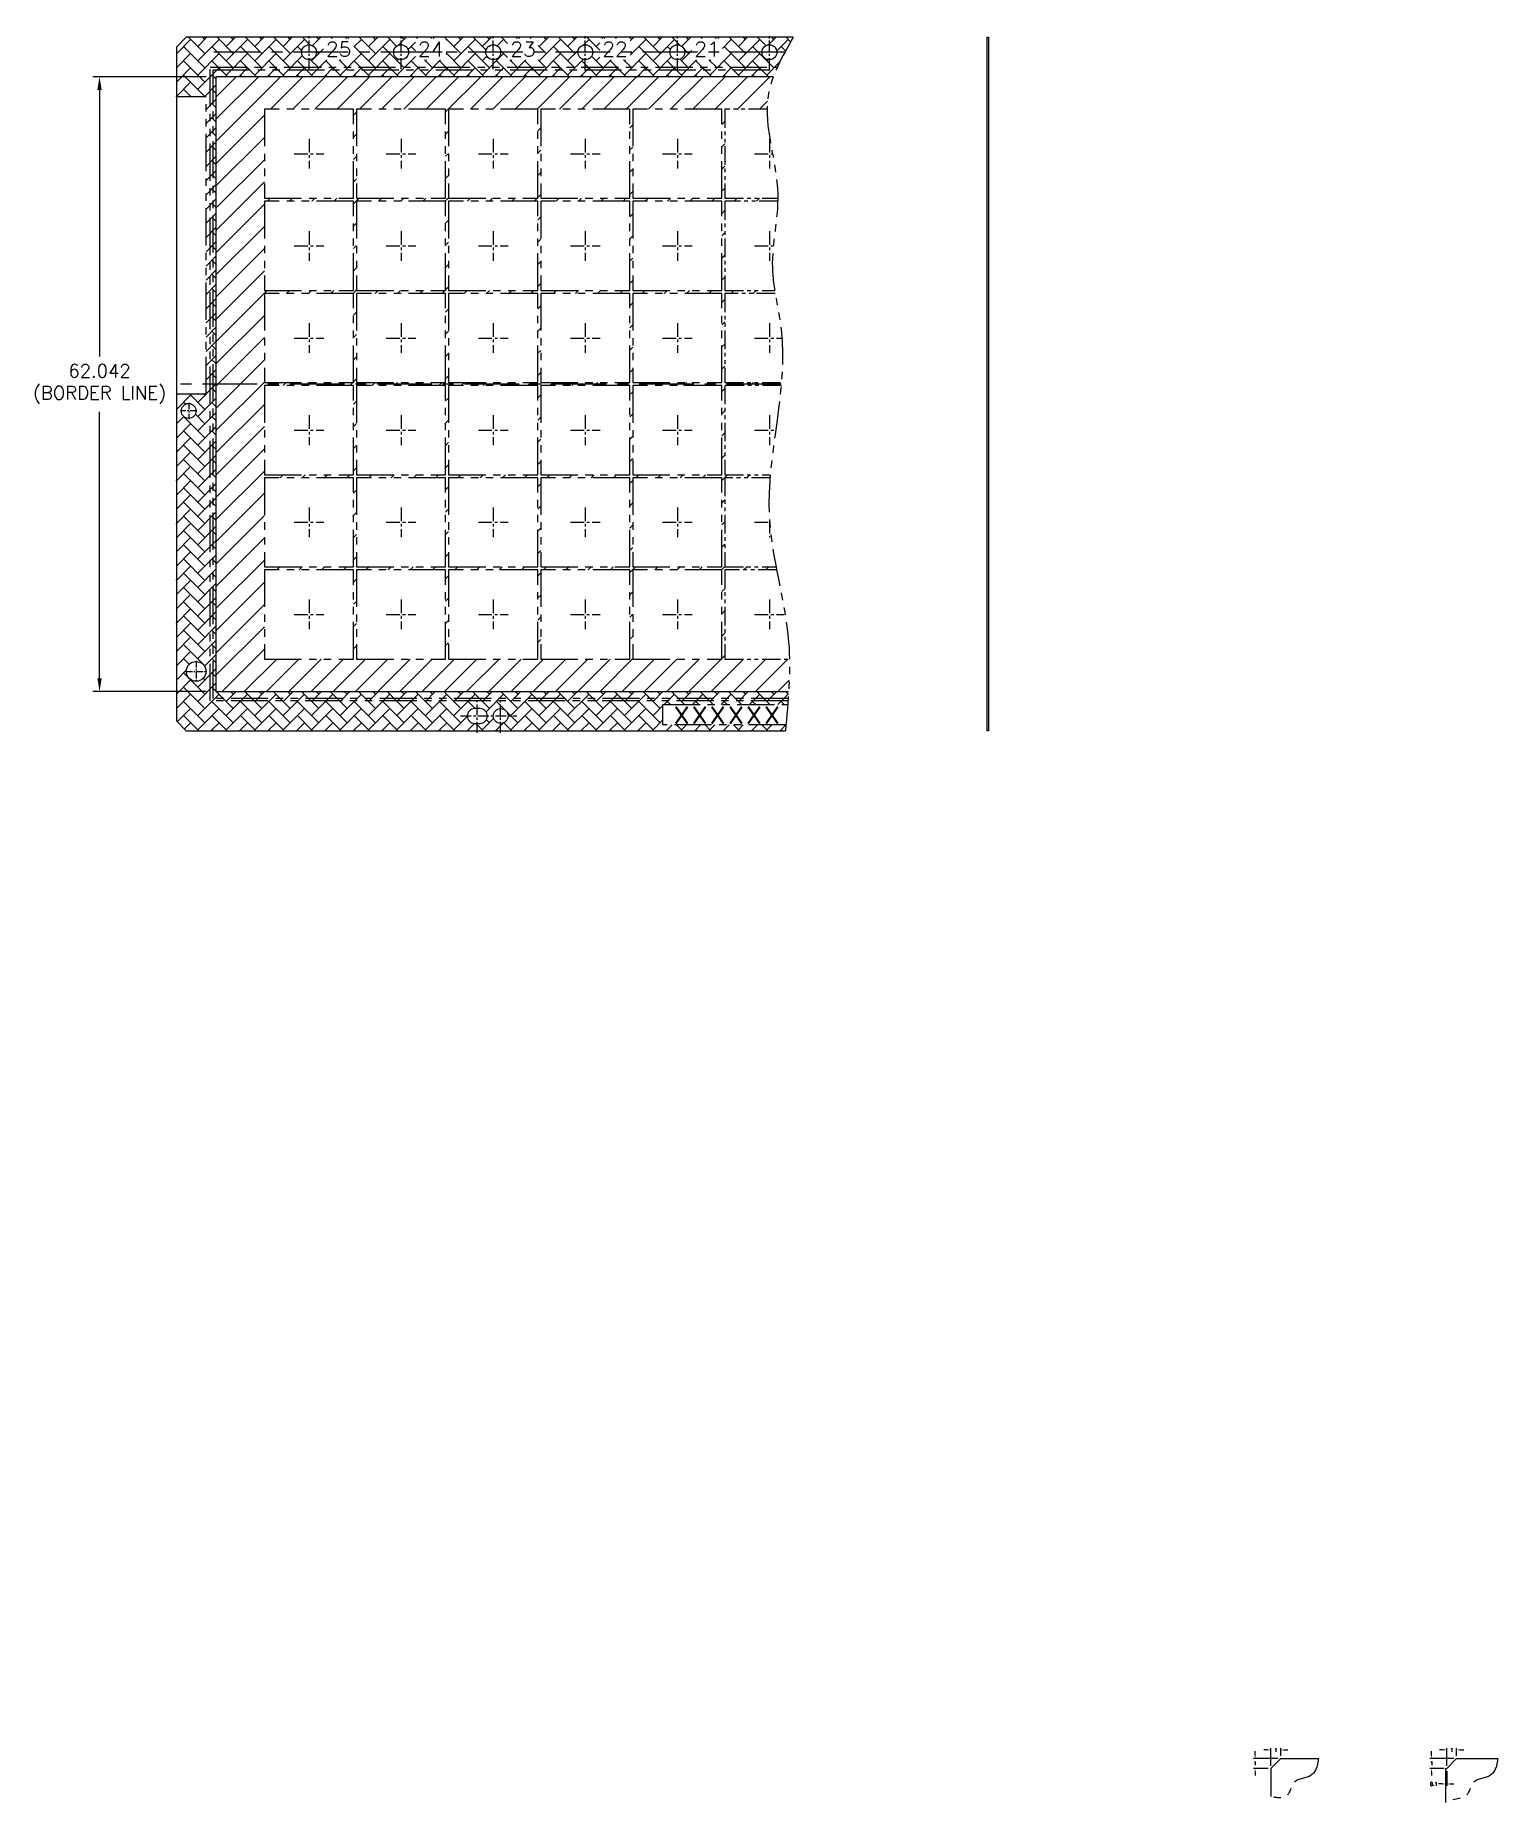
# Model space of a CAD drawing. Header units: millimetres. Extents: x 57 to 1212, y -970 to 358.
# Drawn here: x 193.4 to 341.1, y -683 to -504.6 of the extents above; entities that cross this region are included whole.
import ezdxf

# ---------------------------------------------------------------- set-up
doc = ezdxf.new("R2010")
doc.units = ezdxf.units.MM
doc.header["$LTSCALE"] = 0.3
doc.linetypes.add('CENTER', pattern=[14.705263, 9.190789, -1.838158, 1.838158, -1.838158])
doc.linetypes.add('PHANTOM', pattern=[2.5, 1.25, -0.25, 0.25, -0.25, 0.25, -0.25])
for name, color, linetype in [('Border Line', 4, 'Continuous'), ('CENTER', 2, 'CENTER'), ('DIM', 3, 'Continuous'), ('HATCH', 10, 'Continuous'), ('PHANTOM', 4, 'PHANTOM'), ('PKG', 4, 'PHANTOM'), ('PLATING', 40, 'Continuous')]:
    doc.layers.add(name, color=color, linetype=linetype)
doc.layers.add('MOLD', color=1, linetype='PHANTOM', plot=False)
doc.styles.get("Standard").update_dxf_attribs({"font": 'simplex.shx'})
doc.dimstyles.get("Standard").update_dxf_attribs({"dimscale": 0, "dimtxt": 2, "dimasz": 2, "dimexe": 1, "dimexo": 1.5, "dimgap": 1, "dimtad": 0, "dimtih": 1, "dimtoh": 1, "dimdec": 3, "dimdsep": 46, "dimtxsty": 'Standard', "dimcen": 1, "dimclrd": 256, "dimclre": 256, "dimclrt": 2, "dimadec": 0, "dimazin": 0, "dimtfac": 1, "dimtdec": 3, "dimtofl": 0, "dimtmove": 0, "dimatfit": 3, "dimfxl": 0, "dimtolj": 1, "dimtzin": 0, "dimlwd": -1, "dimlwe": -1, "dimarcsym": 0})

msp = doc.modelspace()

# ---------------------------------------------------------------- texts
at = {"layer": 'DIM', "color": 2, "char_height": 1.5, "width": 1.746181, "attachment_point": 5}
for s, insert in [('25', (224.0163, -506.038)), ('24', (233.3163, -506.038)), ('23', (242.6163, -506.038)), ('22', (251.9163, -506.038)), ('21', (261.2163, -506.038))]:
    msp.add_mtext(s, dxfattribs=dict(at, insert=insert))
at = {"layer": 'DIM', "insert": (257.7492, -571.5822), "char_height": 2.5, "attachment_point": 1}
msp.add_mtext('xxxxxx', dxfattribs=at)

# ---------------------------------------------------------------- blocks, each defined once
blk = doc.blocks.new('*D35')
at = {"layer": 'DEFPOINTS', "color": 0, "ltscale": 0.05}
for p in [(319.15, -677.71), (318.15, -679.57), (319.15, -678.57)]:
    blk.add_point(p, dxfattribs=at)
at = {"layer": 'DIM', "ltscale": 0.05}
for p, q in [((317.79, -677.71), (317.43, -677.71)), ((318.15, -679.3), (318.15, -677.53)), ((319.15, -678.3), (319.15, -677.53)), ((319.52, -677.71), (319.88, -677.71))]:
    blk.add_line(p, q, dxfattribs=at)
for points in [[(317.79, -677.65), (317.79, -677.77), (318.15, -677.71)], [(319.52, -677.65), (319.52, -677.77), (319.15, -677.71)]]:
    blk.add_solid(points, dxfattribs=at)
at = {"layer": 'DIM', "color": 2, "ltscale": 0.05, "insert": (318.65, -677.71), "char_height": 0.364, "attachment_point": 5}
blk.add_mtext('\\A1;1', dxfattribs=at)
blk = doc.blocks.new('*D36')
at = {"layer": 'DEFPOINTS', "color": 0, "ltscale": 0.05}
for p in [(316.57, -679.57), (318.15, -679.57), (319.15, -678.57)]:
    blk.add_point(p, dxfattribs=at)
at = {"layer": 'DIM', "ltscale": 0.05}
for p, q in [((316.57, -678.21), (316.57, -677.84)), ((318.88, -678.57), (316.39, -678.57)), ((317.88, -679.57), (316.39, -679.57)), ((316.57, -679.94), (316.57, -680.3))]:
    blk.add_line(p, q, dxfattribs=at)
for points in [[(316.51, -678.21), (316.63, -678.21), (316.57, -678.57)], [(316.51, -679.94), (316.63, -679.94), (316.57, -679.57)]]:
    blk.add_solid(points, dxfattribs=at)
at = {"layer": 'DIM', "color": 2, "ltscale": 0.05, "insert": (316.57, -679.07), "char_height": 0.364, "attachment_point": 5}
blk.add_mtext('\\A1;1', dxfattribs=at)
blk = doc.blocks.new('*D37')
at = {"layer": 'DEFPOINTS', "color": 0, "ltscale": 0.05}
for p in [(336.92, -677.7), (335.92, -679.57), (336.92, -678.57)]:
    blk.add_point(p, dxfattribs=at)
at = {"layer": 'DIM', "ltscale": 0.05}
for p, q in [((335.56, -677.7), (335.19, -677.7)), ((335.92, -679.3), (335.92, -677.51)), ((336.92, -678.3), (336.92, -677.51)), ((337.28, -677.7), (337.65, -677.7))]:
    blk.add_line(p, q, dxfattribs=at)
for points in [[(335.56, -677.63), (335.56, -677.76), (335.92, -677.7)], [(337.28, -677.63), (337.28, -677.76), (336.92, -677.7)]]:
    blk.add_solid(points, dxfattribs=at)
at = {"layer": 'DIM', "color": 2, "ltscale": 0.05, "insert": (336.42, -677.7), "char_height": 0.364, "attachment_point": 5}
blk.add_mtext('\\A1;1', dxfattribs=at)
blk = doc.blocks.new('*D38')
at = {"layer": 'DEFPOINTS', "color": 0, "ltscale": 0.05}
for p in [(334.38, -679.57), (335.92, -679.57), (336.92, -678.57)]:
    blk.add_point(p, dxfattribs=at)
at = {"layer": 'DIM', "ltscale": 0.05}
for p, q in [((334.38, -678.21), (334.38, -677.84)), ((336.65, -678.57), (334.2, -678.57)), ((335.65, -679.57), (334.2, -679.57)), ((334.38, -679.94), (334.38, -680.3))]:
    blk.add_line(p, q, dxfattribs=at)
for points in [[(334.32, -678.21), (334.44, -678.21), (334.38, -678.57)], [(334.32, -679.94), (334.44, -679.94), (334.38, -679.57)]]:
    blk.add_solid(points, dxfattribs=at)
at = {"layer": 'DIM', "color": 2, "ltscale": 0.05, "insert": (334.38, -679.07), "char_height": 0.364, "attachment_point": 5}
blk.add_mtext('\\A1;1', dxfattribs=at)
blk = doc.blocks.new('*D39')
at = {"layer": 'DEFPOINTS', "color": 0, "ltscale": 0.05}
for p in [(335.82, -679.57), (335.92, -679.57), (335.82, -681.14)]:
    blk.add_point(p, dxfattribs=at)
at = {"layer": 'DIM', "ltscale": 0.05}
for p, q in [((335.46, -681.14), (335.09, -681.14)), ((335.82, -679.84), (335.82, -681.32)), ((335.92, -679.84), (335.92, -681.32)), ((336.28, -681.14), (336.65, -681.14))]:
    blk.add_line(p, q, dxfattribs=at)
for points in [[(335.46, -681.08), (335.46, -681.2), (335.82, -681.14)], [(336.28, -681.08), (336.28, -681.2), (335.92, -681.14)]]:
    blk.add_solid(points, dxfattribs=at)
at = {"layer": 'DIM', "color": 2, "ltscale": 0.05, "insert": (334.61, -681.14), "char_height": 0.364, "attachment_point": 5}
blk.add_mtext('\\A1;0.1', dxfattribs=at)
blk = doc.blocks.new('*D41')
at = {"layer": 'DEFPOINTS', "color": 0, "ltscale": 0.05}
for p in [(211.62, -508.82), (199.86, -570.86), (211.62, -570.86)]:
    blk.add_point(p, dxfattribs=at)
at = {"layer": 'DIM', "ltscale": 0.05}
for p, q in [((210.62, -508.82), (199.19, -508.82)), ((199.86, -510.15), (199.86, -537.04)), ((199.86, -569.53), (199.86, -542.63)), ((210.62, -570.86), (199.19, -570.86))]:
    blk.add_line(p, q, dxfattribs=at)
for points in [[(199.64, -510.15), (200.08, -510.15), (199.86, -508.82)], [(199.64, -569.53), (200.08, -569.53), (199.86, -570.86)]]:
    blk.add_solid(points, dxfattribs=at)
at = {"layer": 'DIM', "color": 2, "ltscale": 0.05, "insert": (199.86, -539.84), "char_height": 1.3333, "attachment_point": 5}
blk.add_mtext('\\A1;62.042\\P(BORDER LINE)', dxfattribs=at)
blk = doc.blocks.new('9X9')
at = {"layer": 'CENTER', "ltscale": 0.5}
for p, q in [((-1.5, 0), (1.5, 0)), ((0, 1.5), (0, -1.5))]:
    blk.add_line(p, q, dxfattribs=at)
at = {"layer": 'PKG', "ltscale": 10}
blk.add_lwpolyline([(4.5, -4.5), (4.5, 4.5), (-4.5, 4.5), (-4.5, -4.5)], close=True, dxfattribs=at)

# ---------------------------------------------------------------- dimensions: what is measured, and where the dimension line sits
at = {"layer": 'DIM', "ltscale": 0.05}
dim = msp.add_linear_dim(base=(199.8609, -570.859), p1=(211.6163, -508.817), p2=(211.6163, -570.859), angle=90, text='<>\\P(BORDER LINE)', dimstyle='Standard', override={"dimscale": 0.666667}, dxfattribs=at)
dim.commit()
dim.dimension.update_dxf_attribs({"geometry": '*D41', "text_midpoint": (199.8609, -539.838)})
for base, p1, p2, picture, middle in [((316.5698, -679.5714), (319.1538, -678.5714), (318.1538, -679.5714), '*D36', (316.5698, -679.0714)), ((334.3802, -679.5714), (336.9201, -678.5714), (335.9201, -679.5714), '*D38', (334.3802, -679.0714))]:
    dim = msp.add_linear_dim(base=base, p1=p1, p2=p2, angle=90, dimstyle='Standard', override={"dimscale": 0.181818}, dxfattribs=at)
    dim.commit()
    dim.dimension.update_dxf_attribs({"geometry": picture, "text_midpoint": middle})
for base, p1, p2, picture, middle in [((319.1538, -677.7137), (318.1538, -679.5714), (319.1538, -678.5714), '*D35', (318.6538, -677.7137)), ((336.9201, -677.6954), (335.9201, -679.5714), (336.9201, -678.5714), '*D37', (336.4201, -677.6954)), ((335.8201, -681.1392), (335.9201, -679.5714), (335.8201, -679.5714), '*D39', (334.608, -681.1392))]:
    dim = msp.add_linear_dim(base=base, p1=p1, p2=p2, dimstyle='Standard', override={"dimscale": 0.181818}, dxfattribs=at)
    dim.commit()
    dim.dimension.update_dxf_attribs({"geometry": picture, "text_midpoint": middle})

# ---------------------------------------------------------------- hatches: boundary and pattern name
at = {"layer": 'HATCH', "ltscale": 0.05}
h = msp.add_hatch(dxfattribs=at)
h.set_pattern_fill('ANSI31', color=256, scale=0.5, style=0)
h.set_pattern_definition([(45, (-0.01, -585.5404), (-1.122532, 1.122532), [])])
h.paths.add_polyline_path([(262.7163, -512.088), (262.7163, -521.088), (253.7163, -521.088), (253.7163, -512.088)], flags=16)
h.paths.add_polyline_path([(262.7163, -521.388), (262.7163, -530.388), (253.7163, -530.388), (253.7163, -521.388)], flags=16)
h.paths.add_polyline_path([(262.7163, -530.688), (262.7163, -539.688), (253.7163, -539.688), (253.7163, -530.688)], flags=16)
h.paths.add_polyline_path([(262.7163, -539.988), (262.7163, -548.988), (253.7163, -548.988), (253.7163, -539.988)], flags=16)
h.paths.add_polyline_path([(262.7163, -549.288), (262.7163, -558.288), (253.7163, -558.288), (253.7163, -549.288)], flags=16)
h.paths.add_polyline_path([(253.4163, -512.088), (253.4163, -521.088), (244.4163, -521.088), (244.4163, -512.088)], flags=16)
h.paths.add_polyline_path([(253.4163, -521.388), (253.4163, -530.388), (244.4163, -530.388), (244.4163, -521.388)], flags=16)
h.paths.add_polyline_path([(253.4163, -530.688), (253.4163, -539.688), (244.4163, -539.688), (244.4163, -530.688)], flags=16)
h.paths.add_polyline_path([(262.7163, -558.588), (262.7163, -567.588), (253.7163, -567.588), (253.7163, -558.588)], flags=16)
h.paths.add_polyline_path([(253.4163, -539.988), (253.4163, -548.988), (244.4163, -548.988), (244.4163, -539.988)], flags=16)
h.paths.add_polyline_path([(253.4163, -549.288), (253.4163, -558.288), (244.4163, -558.288), (244.4163, -549.288)], flags=16)
h.paths.add_polyline_path([(244.1163, -512.088), (244.1163, -521.088), (235.1163, -521.088), (235.1163, -512.088)], flags=16)
h.paths.add_polyline_path([(244.1163, -521.388), (244.1163, -530.388), (235.1163, -530.388), (235.1163, -521.388)], flags=16)
h.paths.add_polyline_path([(253.4163, -558.588), (253.4163, -567.588), (244.4163, -567.588), (244.4163, -558.588)], flags=16)
h.paths.add_polyline_path([(244.1163, -530.688), (244.1163, -539.688), (235.1163, -539.688), (235.1163, -530.688)], flags=16)
h.paths.add_polyline_path([(244.1163, -539.988), (244.1163, -548.988), (235.1163, -548.988), (235.1163, -539.988)], flags=16)
h.paths.add_polyline_path([(244.1163, -549.288), (244.1163, -558.288), (235.1163, -558.288), (235.1163, -549.288)], flags=16)
h.paths.add_polyline_path([(234.8163, -512.088), (234.8163, -521.088), (225.8163, -521.088), (225.8163, -512.088)], flags=16)
h.paths.add_polyline_path([(234.8163, -521.388), (234.8163, -530.388), (225.8163, -530.388), (225.8163, -521.388)], flags=16)
h.paths.add_polyline_path([(244.1163, -558.588), (244.1163, -567.588), (235.1163, -567.588), (235.1163, -558.588)], flags=16)
h.paths.add_polyline_path([(234.8163, -530.688), (234.8163, -539.688), (225.8163, -539.688), (225.8163, -530.688)], flags=16)
h.paths.add_polyline_path([(234.8163, -539.988), (234.8163, -548.988), (225.8163, -548.988), (225.8163, -539.988)], flags=16)
h.paths.add_polyline_path([(234.8163, -549.288), (234.8163, -558.288), (225.8163, -558.288), (225.8163, -549.288)], flags=16)
h.paths.add_polyline_path([(234.8163, -558.588), (234.8163, -567.588), (225.8163, -567.588), (225.8163, -558.588)], flags=16)
h.paths.add_polyline_path([(225.5163, -512.088), (225.5163, -521.088), (216.5163, -521.088), (216.5163, -512.088)], flags=16)
h.paths.add_polyline_path([(225.5163, -521.388), (225.5163, -530.388), (216.5163, -530.388), (216.5163, -521.388)], flags=16)
h.paths.add_polyline_path([(225.5163, -530.688), (225.5163, -539.688), (216.5163, -539.688), (216.5163, -530.688)], flags=16)
h.paths.add_polyline_path([(225.5163, -539.988), (225.5163, -548.988), (216.5163, -548.988), (216.5163, -539.988)], flags=16)
h.paths.add_polyline_path([(225.5163, -549.288), (225.5163, -558.288), (216.5163, -558.288), (216.5163, -549.288)], flags=16)
h.paths.add_polyline_path([(225.5163, -558.588), (225.5163, -567.588), (216.5163, -567.588), (216.5163, -558.588)], flags=16)
h.paths.add_polyline_path([(269.4531, -570.859), (269.4562, -570.8095), (269.4739, -570.5), (269.4898, -570.1906), (269.5038, -569.8814), (269.5157, -569.5722), (269.5255, -569.2632), (269.5329, -568.9542), (269.5379, -568.6455), (269.5403, -568.3368), (269.5401, -568.0283), (269.537, -567.7199), (269.531, -567.4117), (269.5219, -567.1036), (269.5096, -566.7958), (269.494, -566.4881), (269.4748, -566.1805), (269.4522, -565.8732), (269.4258, -565.566), (269.396, -565.2591), (269.3628, -564.9523), (269.3266, -564.6457), (269.2873, -564.3392), (269.2454, -564.0329), (269.2009, -563.7268), (269.154, -563.4207), (269.1049, -563.1148), (269.0538, -562.809), (269.0009, -562.5033), (268.9464, -562.1977), (268.8905, -561.8922), (268.8333, -561.5868), (268.7751, -561.2815), (268.716, -560.9762), (268.6562, -560.6709), (268.5959, -560.3657), (268.5353, -560.0605), (268.4746, -559.7554), (268.4139, -559.4503), (268.3535, -559.1452), (268.2936, -558.84), (268.2342, -558.5349), (268.1757, -558.2298), (268.1183, -557.9246), (268.062, -557.6194), (268.007, -557.3141), (267.9537, -557.0088), (267.9021, -556.7035), (267.8525, -556.398), (267.805, -556.0925), (267.7598, -555.7869), (267.7171, -555.4812), (267.6771, -555.1753), (267.64, -554.8694), (267.606, -554.5633), (267.5752, -554.2571), (267.5479, -553.9508), (267.5242, -553.6443), (267.5044, -553.3377), (267.4885, -553.0308), (267.4767, -552.7239), (267.4688, -552.4167), (267.4648, -552.1094), (267.4643, -551.8019), (267.4673, -551.4943), (267.4737, -551.1865), (267.4833, -550.8786), (267.4959, -550.5705), (267.5114, -550.2624), (267.5297, -549.9541), (267.5506, -549.6456), (267.5739, -549.3371), (267.5996, -549.0285), (267.6274, -548.7197), (267.6572, -548.4109), (267.6889, -548.102), (267.7224, -547.793), (267.7574, -547.4839), (267.7938, -547.1748), (267.8316, -546.8655), (267.8704, -546.5563), (267.9103, -546.2469), (267.951, -545.9375), (267.9924, -545.6281), (268.0344, -545.3186), (268.0768, -545.0091), (268.1194, -544.6996), (268.1622, -544.39), (268.2049, -544.0805), (268.2474, -543.7709), (268.2896, -543.4613), (268.3313, -543.1517), (268.3724, -542.8421), (268.4128, -542.5325), (268.4522, -542.223), (268.4905, -541.9135), (268.5277, -541.6039), (268.5635, -541.2945), (268.5978, -540.985), (268.6304, -540.6756), (268.6613, -540.3663), (268.6902, -540.057), (268.717, -539.7478), (268.7416, -539.4386), (268.7638, -539.1296), (268.7835, -538.8205), (268.8005, -538.5116), (268.8147, -538.2028), (268.8259, -537.894), (268.834, -537.5854), (268.8388, -537.2769), (268.8402, -536.9684), (268.8381, -536.6601), (268.8323, -536.352), (268.8226, -536.0439), (268.8089, -535.736), (268.7911, -535.4282), (268.769, -535.1205), (268.7424, -534.8131), (268.7113, -534.5057), (268.6754, -534.1986), (268.6351, -533.8915), (268.5908, -533.5847), (268.5432, -533.2779), (268.4928, -532.9713), (268.4404, -532.6648), (268.3864, -532.3584), (268.3315, -532.0521), (268.2764, -531.7459), (268.2215, -531.4397), (268.1675, -531.1335), (268.1151, -530.8274), (268.0647, -530.5213), (268.0171, -530.2153), (267.9728, -529.9092), (267.9325, -529.6031), (267.8966, -529.297), (267.8659, -528.9909), (267.841, -528.6847), (267.8224, -528.3784), (267.8107, -528.0721), (267.8064, -527.7656), (267.8091, -527.4591), (267.818, -527.1525), (267.8327, -526.8457), (267.8525, -526.5388), (267.8766, -526.2318), (267.9046, -525.9246), (267.9357, -525.6172), (267.9694, -525.3097), (268.005, -525.002), (268.0418, -524.694), (268.0793, -524.3859), (268.1168, -524.0775), (268.1537, -523.7689), (268.1893, -523.46), (268.223, -523.1509), (268.2542, -522.8415), (268.2823, -522.5318), (268.3066, -522.2219), (268.3264, -521.9116), (268.3413, -521.601), (268.3504, -521.2901), (268.3533, -520.9788), (268.3492, -520.6672), (268.3377, -520.3552), (268.3193, -520.043), (268.2946, -519.7305), (268.2641, -519.4177), (268.2283, -519.1049), (268.1879, -518.792), (268.1434, -518.479), (268.0954, -518.1661), (268.0444, -517.8533), (267.9911, -517.5406), (267.936, -517.2281), (267.8796, -516.9159), (267.8226, -516.604), (267.7654, -516.2924), (267.7088, -515.9813), (267.6531, -515.6706), (267.5991, -515.3605), (267.5473, -515.051), (267.4983, -514.7421), (267.4525, -514.434), (267.4107, -514.1266), (267.3733, -513.82), (267.341, -513.5142), (267.3143, -513.2094), (267.2937, -512.9056), (267.2799, -512.6028), (267.2734, -512.3012), (267.2748, -512.0006), (267.2846, -511.7013), (267.3035, -511.4032), (267.3319, -511.1065), (267.3706, -510.8111), (267.4199, -510.5172), (267.4796, -510.2246), (267.5494, -509.9334), (267.6286, -509.6434), (267.7167, -509.3546), (267.8132, -509.0669), (267.9042, -508.817), (211.6163, -508.817), (211.6163, -570.859)])
h.paths.add_polyline_path([(269.5344, -567.588), (269.531, -567.4117), (269.5219, -567.1036), (269.5096, -566.7958), (269.494, -566.4881), (269.4748, -566.1805), (269.4522, -565.8732), (269.4258, -565.566), (269.396, -565.2591), (269.3628, -564.9523), (269.3266, -564.6457), (269.2873, -564.3392), (269.2454, -564.0329), (269.2009, -563.7268), (269.154, -563.4207), (269.1049, -563.1148), (269.0538, -562.809), (269.0009, -562.5033), (268.9464, -562.1977), (268.8905, -561.8922), (268.8333, -561.5868), (268.7751, -561.2815), (268.716, -560.9762), (268.6562, -560.6709), (268.5959, -560.3657), (268.5353, -560.0605), (268.4746, -559.7554), (268.4139, -559.4503), (268.3535, -559.1452), (268.2936, -558.84), (268.2446, -558.588), (263.0163, -558.588), (263.0163, -567.588)])
h.paths.add_polyline_path([(267.5739, -549.3371), (267.578, -549.288), (263.0163, -549.288), (263.0163, -558.288), (268.1869, -558.288), (268.1757, -558.2298), (268.1183, -557.9246), (268.062, -557.6194), (268.007, -557.3141), (267.9537, -557.0088), (267.9021, -556.7035), (267.8525, -556.398), (267.805, -556.0925), (267.7598, -555.7869), (267.7171, -555.4812), (267.6771, -555.1753), (267.64, -554.8694), (267.606, -554.5633), (267.5752, -554.2571), (267.5479, -553.9508), (267.5242, -553.6443), (267.5044, -553.3377), (267.4885, -553.0308), (267.4767, -552.7239), (267.4688, -552.4167), (267.4648, -552.1094), (267.4643, -551.8019), (267.4673, -551.4943), (267.4737, -551.1865), (267.4833, -550.8786), (267.4959, -550.5705), (267.5114, -550.2624), (267.5297, -549.9541), (267.5506, -549.6456)])
h.paths.add_polyline_path([(268.6902, -540.057), (268.6962, -539.988), (263.0163, -539.988), (263.0163, -548.988), (267.6032, -548.988), (267.6274, -548.7197), (267.6572, -548.4109), (267.6889, -548.102), (267.7224, -547.793), (267.7574, -547.4839), (267.7938, -547.1748), (267.8316, -546.8655), (267.8704, -546.5563), (267.9103, -546.2469), (267.951, -545.9375), (267.9924, -545.6281), (268.0344, -545.3186), (268.0768, -545.0091), (268.1194, -544.6996), (268.1622, -544.39), (268.2049, -544.0805), (268.2474, -543.7709), (268.2896, -543.4613), (268.3313, -543.1517), (268.3724, -542.8421), (268.4128, -542.5325), (268.4522, -542.223), (268.4905, -541.9135), (268.5277, -541.6039), (268.5635, -541.2945), (268.5978, -540.985), (268.6304, -540.6756), (268.6613, -540.3663)])
h.paths.add_polyline_path([(268.1151, -530.8274), (268.0922, -530.688), (263.0163, -530.688), (263.0163, -539.688), (268.7218, -539.688), (268.7416, -539.4386), (268.7638, -539.1296), (268.7835, -538.8205), (268.8005, -538.5116), (268.8147, -538.2028), (268.8259, -537.894), (268.834, -537.5854), (268.8388, -537.2769), (268.8402, -536.9684), (268.8381, -536.6601), (268.8323, -536.352), (268.8226, -536.0439), (268.8089, -535.736), (268.7911, -535.4282), (268.769, -535.1205), (268.7424, -534.8131), (268.7113, -534.5057), (268.6754, -534.1986), (268.6351, -533.8915), (268.5908, -533.5847), (268.5432, -533.2779), (268.4928, -532.9713), (268.4404, -532.6648), (268.3864, -532.3584), (268.3315, -532.0521), (268.2764, -531.7459), (268.2215, -531.4397), (268.1675, -531.1335)])
h.paths.add_polyline_path([(268.3413, -521.601), (268.3475, -521.388), (263.0163, -521.388), (263.0163, -530.388), (268.044, -530.388), (268.0171, -530.2153), (267.9728, -529.9092), (267.9325, -529.6031), (267.8966, -529.297), (267.8659, -528.9909), (267.841, -528.6847), (267.8224, -528.3784), (267.8107, -528.0721), (267.8064, -527.7656), (267.8091, -527.4591), (267.818, -527.1525), (267.8327, -526.8457), (267.8525, -526.5388), (267.8766, -526.2318), (267.9046, -525.9246), (267.9357, -525.6172), (267.9694, -525.3097), (268.005, -525.002), (268.0418, -524.694), (268.0793, -524.3859), (268.1168, -524.0775), (268.1537, -523.7689), (268.1893, -523.46), (268.223, -523.1509), (268.2542, -522.8415), (268.2823, -522.5318), (268.3066, -522.2219), (268.3264, -521.9116)])
h.paths.add_polyline_path([(267.2734, -512.3012), (267.2744, -512.088), (263.0163, -512.088), (263.0163, -521.088), (268.3523, -521.088), (268.3533, -520.9788), (268.3492, -520.6672), (268.3377, -520.3552), (268.3193, -520.043), (268.2946, -519.7305), (268.2641, -519.4177), (268.2283, -519.1049), (268.1879, -518.792), (268.1434, -518.479), (268.0954, -518.1661), (268.0444, -517.8533), (267.9911, -517.5406), (267.936, -517.2281), (267.8796, -516.9159), (267.8226, -516.604), (267.7654, -516.2924), (267.7088, -515.9813), (267.6531, -515.6706), (267.5991, -515.3605), (267.5473, -515.051), (267.4983, -514.7421), (267.4525, -514.434), (267.4107, -514.1266), (267.3733, -513.82), (267.341, -513.5142), (267.3143, -513.2094), (267.2937, -512.9056), (267.2799, -512.6028)])
at = {"layer": 'PLATING', "ltscale": 0.05}
h = msp.add_hatch(dxfattribs=at)
h.set_pattern_fill('AR-HBONE', color=6, scale=0.01, style=0)
edge = h.paths.add_edge_path()
edge.add_spline(control_points=[(267.9038, -508.817), (268.4086, -507.4688), (269.16, -506.1534), (269.9114, -504.838)], knot_values=[0, 0, 0, 0, 4.37065877, 4.37065877, 4.37065877, 4.37065877], degree=3, periodic=0)
edge.add_line((269.9114, -504.838), (208.6163, -504.838))
edge.add_line((208.6163, -504.838), (207.6163, -505.838))
edge.add_line((207.6163, -505.838), (207.6163, -510.838))
edge.add_line((207.6163, -510.838), (210.6163, -510.838))
edge.add_line((210.6163, -510.838), (210.6163, -540.838))
edge.add_line((210.6163, -540.838), (207.6163, -540.838))
edge.add_line((207.6163, -540.838), (207.6163, -573.838))
edge.add_line((207.6163, -573.838), (208.6163, -574.838))
edge.add_line((208.6163, -574.838), (269.1211, -574.838))
edge.add_spline(control_points=[(269.1211, -574.838), (269.1401, -574.6377), (269.1591, -574.4374), (269.1779, -574.2372)], knot_values=[70.24240515, 70.24240515, 70.24240515, 70.24240515, 70.84185093, 70.84185093, 70.84185093, 70.84185093], degree=3, periodic=0)
edge.add_line((269.1779, -574.2372), (256.7654, -574.2372))
edge.add_line((256.7654, -574.2372), (256.7654, -572.1764))
edge.add_line((256.7654, -572.1764), (269.3599, -572.1764))
edge.add_spline(control_points=[(269.3599, -572.1764), (269.3949, -571.7371), (269.4265, -571.2979), (269.4532, -570.859)], knot_values=[66.86976744, 66.86976744, 66.86976744, 66.86976744, 68.18576736, 68.18576736, 68.18576736, 68.18576736], degree=3, periodic=0)
edge.add_line((269.4532, -570.859), (266.3894, -570.859))
edge.add_line((266.3894, -570.859), (211.6163, -570.859))
edge.add_line((211.6163, -570.859), (211.6163, -508.817))
edge.add_line((211.6163, -508.817), (264.8993, -508.817))
edge.add_line((264.8993, -508.817), (267.9038, -508.817))
h.paths.add_polyline_path([(253.4588, -507.1085), (250.3738, -507.1085), (250.3738, -504.9675), (253.4588, -504.9675)], flags=16)
h.paths.add_polyline_path([(257.4663, -506.338, -1), (258.9663, -506.338, -1)], flags=16)
h.paths.add_polyline_path([(259.6738, -507.1085), (259.6738, -504.9675), (262.7588, -504.9675), (262.7588, -507.1085)], flags=16)
h.paths.add_polyline_path([(248.1663, -506.338, -1), (249.6663, -506.338, -1)], flags=16)
h.paths.add_polyline_path([(266.7663, -506.338, -1), (268.2663, -506.338, -1)], flags=16)
h.paths.add_polyline_path([(244.1588, -507.1085), (241.0738, -507.1085), (241.0738, -504.9675), (244.1588, -504.9675)], flags=16)
h.paths.add_polyline_path([(238.8663, -506.338, -1), (240.3663, -506.338, -1)], flags=16)
h.paths.add_polyline_path([(234.8588, -507.1085), (231.7738, -507.1085), (231.7738, -504.9675), (234.8588, -504.9675)], flags=16)
h.paths.add_polyline_path([(229.5663, -506.338, -1), (231.0663, -506.338, -1)], flags=16)
h.paths.add_polyline_path([(225.5588, -507.1085), (222.4738, -507.1085), (222.4738, -504.9675), (225.5588, -504.9675)], flags=16)
h.paths.add_polyline_path([(220.2663, -506.338, -1), (221.7663, -506.338, -1)], flags=16)
h.paths.add_polyline_path([(209.6163, -542.55, -1), (208.1163, -542.55, -1)], flags=16)
h.paths.add_polyline_path([(241.1163, -573.338, -1), (239.6163, -573.338, -1)], flags=16)
h.paths.add_polyline_path([(238.2802, -574.088), (237.7482, -574.088, -1), (237.7482, -572.588), (238.2802, -572.588, -1)], flags=16)
h.paths.add_polyline_path([(210.6163, -568.838, -1), (208.6163, -568.838, -1)], flags=16)

# ---------------------------------------------------------------- linework, layer by layer
for p, q in [((319.1538, -678.5714), (318.1538, -679.5714)), ((318.1538, -679.5714), (318.1538, -682.41)), ((319.1538, -678.5714), (322.9517, -678.5714))]:
    msp.add_line(p, q)
at = {"color": 7, "ltscale": 0.5}
for p, q in [((335.8201, -683.0253), (335.8201, -679.5714)), ((335.9201, -679.5714), (336.9201, -678.5714)), ((336.9201, -678.5714), (341.0615, -678.5714))]:
    msp.add_line(p, q, dxfattribs=at)
at = {"linetype": 'Continuous'}
msp.add_line((335.8201, -679.5714), (335.9201, -679.5714), dxfattribs=at)
msp.add_lwpolyline([(269.9114, -504.838), (208.6163, -504.838), (207.6163, -505.838), (207.6163, -573.838), (208.6163, -574.838), (269.1211, -574.838)])
msp.add_lwpolyline([(289.5192, -504.838), (289.6442, -504.838), (289.6442, -574.838), (289.5192, -574.838)], close=True)
at = {"ltscale": 0.05}
msp.add_lwpolyline([(238.2802, -574.088, 1), (238.2802, -572.588), (237.7482, -572.588, 1), (237.7482, -574.088)], format="xyb", close=True, dxfattribs=at)
for centre in [(221.0163, -506.338), (230.3163, -506.338), (239.6163, -506.338), (248.9163, -506.338), (258.2163, -506.338), (267.5163, -506.338), (240.3663, -573.338)]:
    msp.add_circle(centre, 0.75)
for centre, radius in [((208.8663, -542.55), 0.75), ((209.6163, -568.838), 1)]:
    msp.add_circle(centre, radius, dxfattribs=at)
at = {"layer": 'Border Line'}
for points in [[(267.9038, -508.817), (264.8993, -508.817), (211.6163, -508.817), (211.6163, -570.859), (266.3909, -570.859)], [(266.3894, -570.859), (269.4532, -570.859)]]:
    msp.add_lwpolyline(points, dxfattribs=at)
at = {"layer": 'CENTER', "ltscale": 0.4}
for p, q in [((221.0163, -508.038), (221.0163, -504.638)), ((230.3163, -508.038), (230.3163, -504.638)), ((239.6163, -508.038), (239.6163, -504.638)), ((248.9163, -508.038), (248.9163, -504.638)), ((258.2163, -508.038), (258.2163, -504.638)), ((267.5163, -508.038), (267.5163, -504.638)), ((238.0043, -575.038), (238.0043, -571.638)), ((240.3663, -575.038), (240.3663, -571.638)), ((236.3043, -573.338), (242.0046, -573.338))]:
    msp.add_line(p, q, dxfattribs=at)
at = {"layer": 'CENTER', "ltscale": 2}
for p, q in [((269.0691, -506.338), (211.3912, -506.338)), ((268.7094, -539.838), (207.5174, -539.838))]:
    msp.add_line(p, q, dxfattribs=at)
at = {"layer": 'CENTER', "ltscale": 0.5}
for p, q in [((267.5163, -515.088), (267.5163, -518.088)), ((266.0163, -516.588), (267.8196, -516.588)), ((267.5163, -524.388), (267.5163, -527.388)), ((266.0163, -525.888), (267.9081, -525.888)), ((267.5163, -533.688), (267.5163, -536.688)), ((266.0163, -535.188), (268.7742, -535.188)), ((267.5163, -542.988), (267.5163, -545.988)), ((266.0163, -544.488), (268.1486, -544.488)), ((266.0163, -553.788), (267.5348, -553.788)), ((267.5163, -553.5288), (267.5163, -555.288)), ((267.5163, -561.588), (267.5163, -564.588)), ((266.0163, -563.088), (269.0163, -563.088))]:
    msp.add_line(p, q, dxfattribs=at)
at = {"layer": 'CENTER', "ltscale": 0.25}
for p, q in [((208.8663, -541.7263), (208.8663, -543.3737)), ((209.69, -542.55), (208.0426, -542.55)), ((208.5455, -568.838), (210.6871, -568.838)), ((209.6163, -567.7672), (209.6163, -569.9088))]:
    msp.add_line(p, q, dxfattribs=at)
at = {"layer": 'MOLD', "ltscale": 10}
for points in [[(269.3881, -571.8119), (211.0166, -571.8119), (211.0166, -507.8641), (268.3007, -507.8641)], [(269.4062, -571.5663), (211.3314, -571.5663), (211.3314, -508.1097), (268.1911, -508.1097)]]:
    msp.add_lwpolyline(points, dxfattribs=at)
at = {"layer": 'PHANTOM', "ltscale": 10}
msp.add_lwpolyline([(207.6163, -540.838), (210.6163, -540.838), (210.6163, -510.838), (207.6163, -510.838)], close=True, dxfattribs=at)
msp.add_lwpolyline([(269.1779, -574.2372), (256.7654, -574.2372), (256.7654, -572.1764), (269.3599, -572.1764)], dxfattribs=at)
msp.add_spline([(269.9114, -504.838), (267.3823, -510.735), (268.3496, -520.6843), (267.8105, -528.0635), (268.6924, -534.339), (267.4939, -553.1452), (269.4546, -565.9039), (269.1211, -574.838)], degree=3, dxfattribs=at)
for points in [[(322.9517, -678.5714), (322.8923, -679.2417), (322.5241, -680.6399), (320.2407, -680.5109), (320.0295, -682.767), (318.7905, -682.5312), (318.1538, -682.41)], [(341.0615, -678.5714), (341.0021, -679.2417), (340.6339, -680.6399), (338.3505, -680.5109), (338.1393, -682.767), (336.9003, -682.5312), (335.8201, -683.0253)]]:
    msp.add_open_spline(points, degree=3, knots=[0.5781604, 0.5781604, 0.5781604, 0.5781604, 2.4250154, 4.2894089, 5.82163703, 7.44114194, 7.44114194, 7.44114194, 7.44114194], dxfattribs=at)
at = {"layer": 'PKG', "ltscale": 5}
for points in [[(267.2735, -512.088), (263.0163, -512.088), (263.0163, -521.088), (268.353, -521.088)], [(268.3482, -521.388), (263.0163, -521.388), (263.0163, -530.388), (268.0436, -530.388)], [(268.0919, -530.688), (263.0163, -530.688), (263.0163, -539.688), (268.722, -539.688)], [(268.6964, -539.988), (263.0163, -539.988), (263.0163, -548.988), (267.6031, -548.988)], [(267.5778, -549.288), (263.0163, -549.288), (263.0163, -558.288), (268.1868, -558.288)], [(268.2445, -558.588), (263.0163, -558.588), (263.0163, -567.588), (269.5348, -567.588)]]:
    msp.add_lwpolyline(points, dxfattribs=at)

# ---------------------------------------------------------------- block references
at = {"ltscale": 0.05}
for p in [(221.0163, -516.588), (230.3163, -516.588), (239.6163, -516.588), (248.9163, -516.588), (258.2163, -516.588), (221.0163, -525.888), (230.3163, -525.888), (239.6163, -525.888), (248.9163, -525.888), (258.2163, -525.888), (221.0163, -535.188), (230.3163, -535.188), (239.6163, -535.188), (248.9163, -535.188), (258.2163, -535.188), (221.0163, -544.488), (230.3163, -544.488), (239.6163, -544.488), (248.9163, -544.488), (258.2163, -544.488), (221.0163, -553.788), (230.3163, -553.788), (239.6163, -553.788), (248.9163, -553.788), (258.2163, -553.788), (221.0163, -563.088), (230.3163, -563.088), (239.6163, -563.088), (248.9163, -563.088), (258.2163, -563.088)]:
    msp.add_blockref('9X9', p, dxfattribs=at)

msp.set_redraw_order([(e.dxf.handle, doc.entitydb.next_handle()) for e in msp.query("TEXT MTEXT ATTDEF DIMENSION ARC_DIMENSION")])  # texts and dimensions are drawn at this point

doc.saveas('drawing.dxf')
